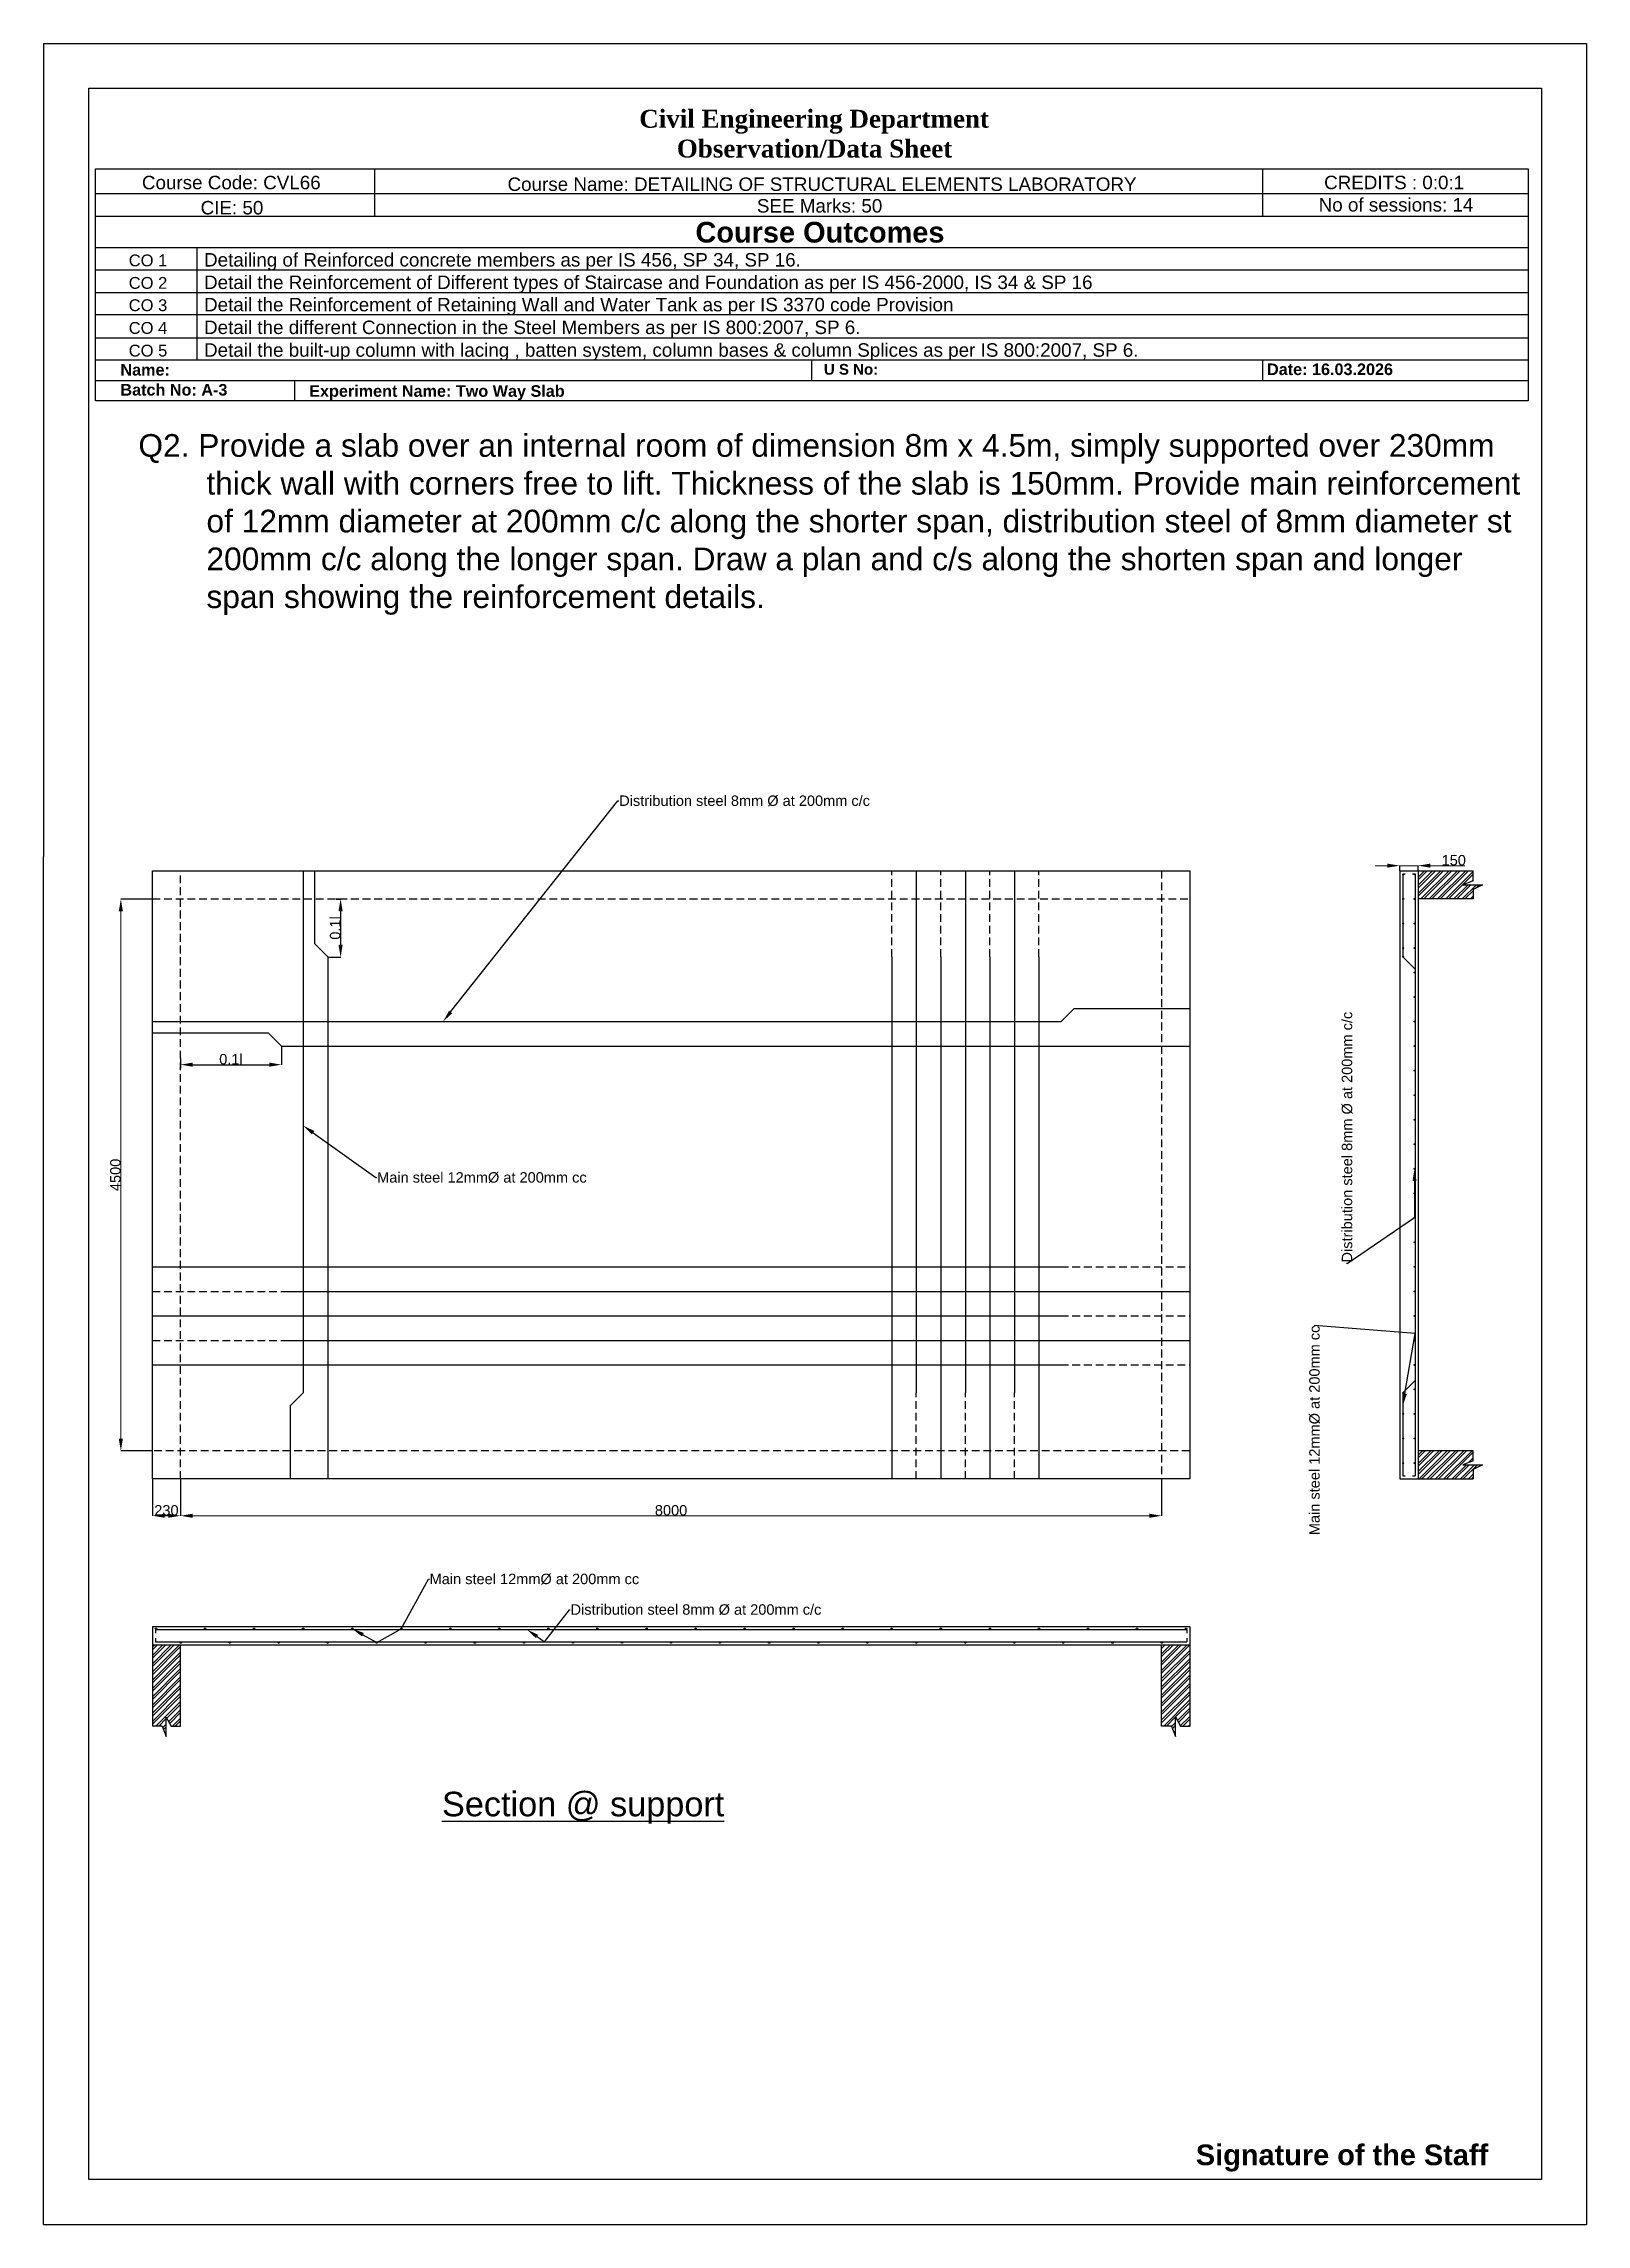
# Model space of a CAD drawing. Header units: millimetres. Extents: x 63881 to 155601, y 40204 to 62481.
# Drawn here: x 85448 to 98029, y 41405 to 59191 of the extents above; entities that cross this region are included whole.
import ezdxf
from ezdxf import colors
from ezdxf.entities.mleader import LeaderData, LeaderLine
from ezdxf.math import Vec2, Vec3

# ---------------------------------------------------------------- set-up
doc = ezdxf.new("R2010")
doc.units = ezdxf.units.MM
doc.linetypes.add('HIDDENX2', pattern=[19.05, 12.7, -6.35])
doc.styles.get("Standard").update_dxf_attribs({"font": 'arial.ttf'})
doc.dimstyles.new('ISO-25', dxfattribs={"dimtxt": 2.5, "dimasz": 2.5, "dimexe": 1.25, "dimexo": 0.625, "dimtad": 1, "dimtxsty": 'Standard', "dimcen": 2.5, "dimadec": 0, "dimazin": 0, "dimtfac": 1, "dimtmove": 0, "dimatfit": 3, "dimfxl": 1, "dimarcsym": 0})

msp = doc.modelspace()

# ---------------------------------------------------------------- texts
at = {"attachment_point": 1}
for s, width, gutter_width, heights, insert, char_height in [('\\pxqc;{\\fBookman Old Style|b0|i0|c0|p18;\\H1.16667x;         \\fBookman Old Style|b1|i0|c0|p18;\\H1.14285x;       Civil Engineering Department\\P               Observation/Data Sheet}', 5556.17381, 547.034, [0], (88543.757, 58650.637), 109.406748), ('Course Code: CVL66', 5139.88658, 548.913, [0], (86250.141, 58112.405), 109.78265), ('Course Name: DETAILING OF STRUCTURAL ELEMENTS LABORATORY', 5139.88658, 548.913, [0], (89231.557, 58098.945), 109.78265), ('CREDITS : 0:0:1', 5139.88658, 548.913, [0], (95890.752, 58113.106), 109.78265), ('CIE: 50', 5139.88658, 548.913, [0], (86728.665, 57907.241), 109.7826), ('SEE Marks: 50', 5139.88658, 548.913, [0], (91265.092, 57922.548), 109.78265), ('No of sessions: 14', 5139.88658, 548.913, [0], (95846.369, 57930.843), 109.78265), ('{\\fArial|b1|i0|c0|p34;Course Outcomes}', 5139.88658, 548.913, [0], (90764.232, 57736.803), 168.75674), ('CO 1', 4516.47917, 482.337, [0], (86142.391, 57470.673), 96.4673), ('Detailing of Reinforced concrete members as per IS 456, SP 34, SP 16.', 5139.88658, 548.913, [0], (86756.618, 57482.359), 109.78265), ('CO 2', 4516.47917, 482.337, [0], (86142.391, 57287.227), 96.4673), ('Detail the Reinforcement of Different types of Staircase and Foundation as per IS 456-2000, IS 34 & SP 16', 8881.60711, 548.913, [0], (86756.618, 57298.914), 109.782646), ('CO 3', 4516.47917, 482.337, [0], (86142.391, 57105.277), 96.4673), ('Detail the Reinforcement of Retaining Wall and Water Tank as per IS 3370 code Provision', 7740.94406, 548.913, [0], (86756.618, 57116.963), 109.78265), ('CO 4', 4516.47917, 482.337, [0], (86142.391, 56920.041), 96.4673), ('Detail the different Connection in the Steel Members as per IS 800:2007, SP 6.', 6764.46735, 548.913, [0], (86756.618, 56931.728), 109.78265), ('Detail the built-up column with lacing , batten system, column bases & column Splices as per IS 800:2007, SP 6.', 9114.92457, 548.913, [0], (86756.618, 56746.606), 109.782646), ('{\\fArial|b1|i0|c0|p34;Name: }', 5139.88658, 548.913, [0], (86074.543, 56577.714), 94.50377), ('CO 5', 4516.47917, 482.337, [0], (86142.391, 56734.92), 96.4673), ('{\\fArial|b1|i0|c0|p34;U S No: }', 5139.88658, 548.913, [0], (91811.467, 56578.07), 87.7535), ('{\\fArial|b1|i0|c0|p34;Date: 16.03.2026}', 5139.88658, 548.913, [0], (95425.15, 56581.843), 94.50377), ('{\\fArial|b1|i0|c0|p34;Batch No: A-3}', 5139.88658, 548.913, [0], (86074.543, 56414.696), 94.50377), ('{\\fArial|b1|i0|c0|p34;Experiment Name: Two Way Slab}', 5139.88658, 548.913, [0], (87614.269, 56404.508), 94.50377), ('\\pxi-3,l4,t4;Q2. Provide a slab over an internal room of dimension 8m x 4.5m, simply supported over 230mm thick wall with corners free to lift. Thickness of the slab is 150mm. Provide main reinforcement of 12mm diameter at 200mm c/c along the shorter span, distribution steel of 8mm diameter st 200mm c/c along the longer span. Draw a plan and c/s along the shorten span and longer span showing the reinforcement details.', 11570.27244, 529.274, [1522.971], (86036.16, 56005.797), 185), ('{\\LSection @ support}', 4189.60473, 12.5, [0], (88696.963, 44933.04), 200), ('{\\fArial|b1|i0|c0|p34;Signature of the Staff}', 5139.88658, 548.913, [0], (94845.045, 42056.288), 168.75674)]:
    msp.add_mtext_dynamic_manual_height_columns(s, width=width, gutter_width=gutter_width, heights=heights, dxfattribs=dict(at, insert=insert, char_height=char_height))

# ---------------------------------------------------------------- blocks, each defined once
blk = doc.blocks.new('*D17')
at = {"color": 0, "lineweight": -2, "transparency": 16777216}
for p, q in [((86335, 47484), (86335, 47183)), ((86565, 47484), (86565, 47183))]:
    blk.add_line(p, q, dxfattribs=at)
at = {"color": 0, "lineweight": 13, "transparency": 16777216}
blk.add_line((86435, 47184), (86465, 47184), dxfattribs=at)
at = {"color": 0, "transparency": 16777216}
for points in [[(86435, 47201), (86435, 47168), (86335, 47184)], [(86465, 47201), (86465, 47168), (86565, 47184)]]:
    blk.add_solid(points, dxfattribs=at)
at = {"layer": 'Defpoints', "color": 0, "transparency": 16777216}
for p in [(86335, 47484), (86565, 47484), (86565, 47184)]:
    blk.add_point(p, dxfattribs=at)
at = {"color": 0, "transparency": 16777216, "insert": (86450, 47228), "char_height": 85, "attachment_point": 5}
blk.add_mtext('230', dxfattribs=at)
blk = doc.blocks.new('*D18')
at = {"color": 0, "lineweight": -2, "transparency": 16777216}
for p, q in [((86565, 47484), (86565, 47183)), ((94565, 47484), (94565, 47183))]:
    blk.add_line(p, q, dxfattribs=at)
at = {"color": 0, "lineweight": 13, "transparency": 16777216}
blk.add_line((86665, 47184), (94465, 47184), dxfattribs=at)
at = {"color": 0, "transparency": 16777216}
for points in [[(86665, 47201), (86665, 47167), (86565, 47184)], [(94465, 47201), (94465, 47167), (94565, 47184)]]:
    blk.add_solid(points, dxfattribs=at)
at = {"layer": 'Defpoints', "color": 0, "transparency": 16777216}
for p in [(86565, 47484), (94565, 47484), (94565, 47184)]:
    blk.add_point(p, dxfattribs=at)
at = {"color": 0, "transparency": 16777216, "insert": (90565, 47228), "char_height": 85, "attachment_point": 5}
blk.add_mtext('8000', dxfattribs=at)
blk = doc.blocks.new('*D19')
at = {"color": 0, "lineweight": -2, "transparency": 16777216}
for p, q in [((86334, 52214), (86077, 52214)), ((86334, 47714), (86077, 47714))]:
    blk.add_line(p, q, dxfattribs=at)
at = {"color": 0, "lineweight": 13, "transparency": 16777216}
blk.add_line((86078, 52114), (86078, 47814), dxfattribs=at)
at = {"color": 0, "transparency": 16777216}
for points in [[(86061, 52114), (86095, 52114), (86078, 52214)], [(86061, 47814), (86095, 47814), (86078, 47714)]]:
    blk.add_solid(points, dxfattribs=at)
at = {"layer": 'Defpoints', "color": 0, "transparency": 16777216}
for p in [(86335, 52214), (86078, 47714), (86335, 47714)]:
    blk.add_point(p, dxfattribs=at)
at = {"color": 0, "transparency": 16777216, "insert": (86034, 49964), "char_height": 85, "attachment_point": 5, "rotation": 90}
blk.add_mtext('4500', dxfattribs=at)
blk = doc.blocks.new('*D20')
at = {"color": 0, "lineweight": 13, "transparency": 16777216}
for p, q in [((96407, 52486), (96307, 52486)), ((96507, 52486), (96657, 52486)), ((96757, 52486), (97038, 52486))]:
    blk.add_line(p, q, dxfattribs=at)
at = {"color": 0, "lineweight": -2, "transparency": 16777216}
for p, q in [((96507, 52445), (96507, 52488)), ((96657, 52445), (96657, 52488))]:
    blk.add_line(p, q, dxfattribs=at)
at = {"color": 0, "transparency": 16777216}
for points in [[(96407, 52503), (96407, 52470), (96507, 52486)], [(96757, 52503), (96757, 52470), (96657, 52486)]]:
    blk.add_solid(points, dxfattribs=at)
at = {"layer": 'Defpoints', "color": 0, "transparency": 16777216}
for p in [(96657, 52486), (96507, 52444), (96657, 52444)]:
    blk.add_point(p, dxfattribs=at)
at = {"color": 0, "transparency": 16777216, "insert": (96948, 52530), "char_height": 85, "attachment_point": 5}
blk.add_mtext('150', dxfattribs=at)
blk = doc.blocks.new('*D21')
at = {"color": 0, "lineweight": -2, "transparency": 16777216}
for p, q in [((86565, 50874), (86565, 50862)), ((87388, 51014), (87388, 50862)), ((86665, 50863), (87288, 50863))]:
    blk.add_line(p, q, dxfattribs=at)
at = {"color": 0, "transparency": 16777216}
for points in [[(86665, 50880), (86665, 50846), (86565, 50863)], [(87288, 50880), (87288, 50846), (87388, 50863)]]:
    blk.add_solid(points, dxfattribs=at)
at = {"layer": 'Defpoints', "color": 0, "transparency": 16777216}
for p in [(86565, 50875), (87388, 51014), (87388, 50863)]:
    blk.add_point(p, dxfattribs=at)
at = {"color": 0, "transparency": 16777216, "insert": (86976, 50907), "char_height": 85, "attachment_point": 5}
blk.add_mtext('0.1l', dxfattribs=at)
blk = doc.blocks.new('*D22')
at = {"color": 0, "lineweight": -2, "transparency": 16777216}
for p, q in [((87835, 52214), (87871, 52214)), ((87870, 52114), (87870, 51841)), ((87766, 51741), (87871, 51741))]:
    blk.add_line(p, q, dxfattribs=at)
at = {"color": 0, "transparency": 16777216}
for points in [[(87853, 52114), (87887, 52114), (87870, 52214)], [(87853, 51841), (87887, 51841), (87870, 51741)]]:
    blk.add_solid(points, dxfattribs=at)
at = {"layer": 'Defpoints', "color": 0, "transparency": 16777216}
for p in [(87834, 52214), (87765, 51741), (87870, 51741)]:
    blk.add_point(p, dxfattribs=at)
at = {"color": 0, "transparency": 16777216, "insert": (87826, 51978), "char_height": 85, "attachment_point": 5, "rotation": 90}
blk.add_mtext('0.1l', dxfattribs=at)

# ---------------------------------------------------------------- dimensions: what is measured, and where the dimension line sits
for base, p1, p2, picture, middle in [((96657.218, 52486.445), (96507.218, 52444.337), (96657.218, 52444.337), '*D20', (96947.597, 52530.469)), ((86564.998, 47184.417), (86334.998, 47484.337), (86564.998, 47484.337), '*D17', (86449.998, 47228.47)), ((94564.998, 47184.001), (86564.998, 47484.337), (94564.998, 47484.337), '*D18', (90564.998, 47228.024))]:
    dim = msp.add_linear_dim(base=base, p1=p1, p2=p2, dimstyle='ISO-25', override={"dimtxt": 85, "dimasz": 100, "dimlwd": 13})
    dim.commit()
    dim.dimension.update_dxf_attribs({"geometry": picture, "text_midpoint": middle})
dim = msp.add_linear_dim(base=(86078.007, 47714.337), p1=(86334.998, 52214.337), p2=(86334.998, 47714.337), angle=90, dimstyle='ISO-25', override={"dimtxt": 85, "dimasz": 100, "dimlwd": 13})
dim.commit()
dim.dimension.update_dxf_attribs({"geometry": '*D19', "text_midpoint": (86033.983, 49964.337)})
dim = msp.add_linear_dim(base=(87869.976, 51741.337), p1=(87834.247, 52214.337), p2=(87764.998, 51741.337), angle=90, text='0.1l', dimstyle='ISO-25', override={"dimtxt": 85, "dimasz": 100})
dim.commit()
dim.dimension.update_dxf_attribs({"geometry": '*D22', "text_midpoint": (87825.953, 51977.837)})
dim = msp.add_linear_dim(base=(87387.998, 50863.154), p1=(86564.998, 50874.672), p2=(87387.998, 51014.337), text='0.1l', dimstyle='ISO-25', override={"dimtxt": 85, "dimasz": 100})
dim.commit()
dim.dimension.update_dxf_attribs({"geometry": '*D21', "text_midpoint": (86976.498, 50907.178)})

# ---------------------------------------------------------------- hatches: boundary and pattern name
h = msp.add_hatch()
h.set_pattern_fill('ANSI32', color=256, scale=5)
h.set_pattern_definition([(45, (45714.653, 11553.454), (-33.67596, 33.67596), []), (45, (45737.103, 11553.454), (-33.67596, 33.67596), [])])
h.paths.add_polyline_path([(86564.998, 46131.535), (86334.998, 46131.535), (86334.998, 45468.234), (86415.908, 45468.234), (86448.582, 45382.572), (86448.849, 45542.399), (86488.769, 45468.234), (86564.998, 45468.234)])
h.paths.add_polyline_path([(94794.998, 46131.535), (94564.998, 46131.535), (94564.998, 45469.012), (94645.908, 45469.012), (94678.582, 45383.35), (94678.849, 45543.177), (94718.769, 45469.012), (94794.998, 45469.012)])
h.paths.add_polyline_path([(97181.382, 52330.487), (97021.556, 52330.753), (97107.218, 52363.427), (97107.218, 52444.337), (96657.218, 52444.337), (96657.218, 52214.337), (97107.218, 52214.337), (97107.218, 52290.567)])
h.paths.add_polyline_path([(97181.382, 47600.487), (97021.556, 47600.753), (97107.218, 47633.427), (97107.218, 47714.337), (96657.218, 47714.337), (96657.218, 47484.337), (97107.218, 47484.337), (97107.218, 47560.567)])

# ---------------------------------------------------------------- linework, layer by layer
for p, q in [((85448.295, 59190.544), (98029.492, 59190.544)), ((85448.295, 59190.544), (85448.295, 52561.13)), ((98029.492, 59190.544), (98029.492, 41404.819)), ((88146.436, 58169.322), (88146.436, 57779.674)), ((95389.032, 58169.322), (95389.032, 57779.674)), ((85870.702, 57967.042), (97554.762, 57967.042)), ((97554.762, 57779.674), (85870.702, 57779.674)), ((85870.702, 57528.139), (97554.762, 57528.139)), ((86696.646, 57528.139), (86696.646, 57341.748)), ((97554.762, 57341.748), (85870.702, 57341.748)), ((86696.646, 57341.748), (86696.646, 57161.248)), ((85870.702, 57161.248), (97554.762, 57161.248)), ((86696.646, 57161.248), (86696.646, 56977.847)), ((97554.762, 56977.847), (85870.702, 56977.847)), ((86696.646, 56977.847), (86696.646, 56790.777)), ((85870.702, 56790.777), (97554.762, 56790.777)), ((86696.646, 56790.777), (86696.646, 56607.605)), ((97554.762, 56607.605), (85870.702, 56607.605)), ((91711.808, 56444.059), (91711.808, 56607.605)), ((95392.083, 56444.059), (95392.083, 56607.605)), ((85870.702, 56444.059), (97554.762, 56444.059)), ((87497.648, 56277.387), (87497.648, 56444.059)), ((85448.295, 41404.819), (85448.295, 52561.13)), ((86334.998, 52444.337), (94794.998, 52444.337)), ((86334.998, 47484.337), (86334.998, 52444.337)), ((87564.998, 52444.337), (87564.998, 48187.337)), ((87658.932, 51847.403), (87658.932, 52444.337)), ((92564.998, 52444.337), (92564.998, 48187.337)), ((92964.998, 52444.337), (92964.998, 48187.337)), ((93364.998, 52444.337), (93364.998, 48187.337)), ((94794.998, 52444.337), (94794.998, 47484.337)), ((96507.218, 52444.337), (96507.218, 47484.337)), ((96507.218, 52444.337), (97107.218, 52444.337)), ((96532.218, 52419.337), (96532.218, 51741.337)), ((96532.218, 52419.337), (96552.218, 52419.337)), ((96612.218, 52419.337), (96632.218, 52419.337)), ((96632.218, 52419.337), (96632.218, 47509.337)), ((96657.218, 52444.337), (96657.218, 47484.337)), ((97107.218, 52363.427), (97107.218, 52444.337)), ((97107.218, 52290.567), (97107.218, 52214.337)), ((87834.247, 52214.337), (87883.14, 52214.337)), ((97107.218, 52214.337), (96657.218, 52214.337)), ((87764.998, 51741.337), (87658.932, 51847.403)), ((87764.998, 51741.337), (87764.998, 47484.337)), ((92364.998, 51741.337), (92364.998, 47484.337)), ((92764.998, 51741.337), (92764.998, 47484.337)), ((93164.998, 51741.337), (93164.998, 47484.337)), ((93564.998, 51741.337), (93564.998, 47484.337)), ((96632.218, 51641.337), (96532.218, 51741.337)), ((93745.558, 51214.337), (93851.624, 51320.403)), ((93851.624, 51320.403), (94794.998, 51320.403)), ((86334.998, 51214.337), (93745.558, 51214.337)), ((87281.932, 51120.403), (86334.998, 51120.403)), ((87387.998, 51014.337), (87281.932, 51120.403)), ((86564.998, 50913.833), (86564.998, 50835.511)), ((87387.998, 51014.337), (94794.998, 51014.337)), ((86334.998, 49214.337), (93741.998, 49214.337)), ((87387.998, 49014.337), (94794.998, 49014.337)), ((86334.998, 48814.337), (93741.998, 48814.337)), ((87387.998, 48614.337), (94794.998, 48614.337)), ((86334.998, 48414.337), (93741.998, 48414.337)), ((96532.218, 48187.337), (96632.218, 48287.337)), ((87564.998, 48187.337), (87458.932, 48081.271)), ((87458.932, 48081.271), (87458.932, 47484.337)), ((96532.218, 48187.337), (96532.218, 47509.337)), ((97107.218, 47714.337), (96657.218, 47714.337)), ((97107.218, 47633.427), (97107.218, 47714.337)), ((96532.218, 47509.337), (96552.218, 47509.337)), ((96612.218, 47509.337), (96632.218, 47509.337)), ((97107.218, 47560.567), (97107.218, 47484.337)), ((94794.998, 47484.337), (86334.998, 47484.337)), ((96507.218, 47484.337), (97107.218, 47484.337)), ((86334.998, 46281.535), (94794.998, 46281.535)), ((86334.998, 46281.535), (86334.998, 45469.012)), ((86359.998, 46256.535), (86564.998, 46256.535)), ((86359.998, 46256.535), (86359.998, 46226.535)), ((86564.998, 46256.535), (86964.998, 46256.535)), ((86964.998, 46256.535), (94769.998, 46256.535)), ((94769.998, 46256.535), (94769.998, 46226.535)), ((94794.998, 46281.535), (94794.998, 45469.012)), ((86334.998, 46131.535), (94794.998, 46131.535)), ((86359.998, 46186.535), (86359.998, 46156.535)), ((86359.998, 46156.535), (94769.998, 46156.535)), ((86564.998, 45469.012), (86564.998, 46131.535)), ((94564.998, 45469.012), (94564.998, 46131.535)), ((94769.998, 46186.535), (94769.998, 46156.535)), ((86415.908, 45468.234), (86334.998, 45468.234)), ((86488.769, 45468.234), (86564.998, 45468.234)), ((94645.908, 45469.012), (94564.998, 45469.012)), ((94718.769, 45469.012), (94794.998, 45469.012)), ((85448.295, 41404.819), (93340.003, 41404.819)), ((93340.003, 41404.819), (98029.492, 41404.819))]:
    msp.add_line(p, q)
at = {"linetype": 'HIDDENX2', "ltscale": 5}
for p, q in [((86564.998, 47484.337), (86564.998, 52444.337)), ((92364.998, 51741.337), (92364.998, 52444.337)), ((92764.998, 51741.337), (92764.998, 52444.337)), ((93164.998, 51741.337), (93164.998, 52444.337)), ((93564.998, 51741.337), (93564.998, 52444.337)), ((94564.998, 52444.337), (94564.998, 47484.337)), ((86334.998, 52214.337), (94794.998, 52214.337)), ((93741.998, 49214.337), (94794.998, 49214.337)), ((86334.998, 49014.337), (87387.998, 49014.337)), ((93741.998, 48814.337), (94794.998, 48814.337)), ((86334.998, 48614.337), (87387.998, 48614.337)), ((93741.998, 48414.337), (94794.998, 48414.337)), ((92564.998, 47484.337), (92564.998, 48187.337)), ((92964.998, 47484.337), (92964.998, 48187.337)), ((93364.998, 47484.337), (93364.998, 48187.337)), ((94794.998, 47714.337), (86334.998, 47714.337))]:
    msp.add_line(p, q, dxfattribs=at)
for points in [[(85816.651, 58826.85), (97663.358, 58826.85), (97663.358, 41771.043), (85816.651, 41771.043)], [(85870.702, 58169.322), (97554.762, 58169.322), (97554.762, 56277.387), (85870.702, 56277.387)]]:
    msp.add_lwpolyline(points, close=True)
for points in [[(97107.218, 52363.427), (97021.556, 52330.753), (97181.382, 52330.487), (97107.218, 52290.567)], [(97107.218, 47633.427), (97021.556, 47600.753), (97181.382, 47600.487), (97107.218, 47560.567)], [(86415.908, 45468.234), (86448.582, 45382.572), (86448.849, 45542.399), (86488.769, 45468.234)], [(94645.908, 45469.012), (94678.582, 45383.35), (94678.849, 45543.177), (94718.769, 45469.012)]]:
    msp.add_lwpolyline(points)
for centre, radius in [((96536.218, 52414.337), 4), ((96628.218, 52414.337), 4), ((96628.218, 52414.337), 4), ((96536.218, 52214.337), 4), ((96628.218, 52214.337), 4), ((96536.218, 52014.337), 4), ((96628.218, 52014.337), 4), ((96536.218, 51814.337), 4), ((96628.218, 51814.337), 4), ((96536.218, 51743.03), 4), ((96628.218, 51614.337), 4), ((96628.218, 51414.337), 4), ((96628.218, 51214.337), 4), ((96628.218, 51014.337), 4), ((96628.218, 50814.337), 4), ((96628.218, 50614.337), 4), ((96628.218, 50414.337), 4), ((96628.218, 50214.337), 4), ((96628.218, 50014.337), 4), ((96628.218, 49814.337), 4), ((96628.218, 49614.337), 4), ((96628.218, 49414.337), 4), ((96628.218, 49214.337), 4), ((96628.218, 49014.337), 4), ((96628.218, 48814.337), 4), ((96628.218, 48614.337), 4), ((96628.218, 48414.337), 4), ((96628.218, 48214.337), 4), ((96536.218, 48185.644), 4), ((96536.218, 48014.337), 4), ((96628.218, 48014.337), 4), ((96536.218, 47814.337), 4), ((96628.218, 47814.337), 4), ((96536.218, 47614.337), 4), ((96628.218, 47614.337), 4), ((86364.998, 46262.535), 6), ((86764.998, 46262.535), 6), ((87164.998, 46262.535), 6), ((87564.998, 46262.535), 6), ((87964.998, 46262.535), 6), ((88364.998, 46262.535), 6), ((88764.998, 46262.535), 6), ((89164.998, 46262.535), 6), ((89564.998, 46262.535), 6), ((89964.998, 46262.535), 6), ((90364.998, 46262.535), 6), ((90764.998, 46262.535), 6), ((91164.998, 46262.535), 6), ((91564.998, 46262.535), 6), ((91964.998, 46262.535), 6), ((92364.998, 46262.535), 6), ((92764.998, 46262.535), 6), ((93164.998, 46262.535), 6), ((93564.998, 46262.535), 6), ((93964.998, 46262.535), 6), ((94364.998, 46262.535), 6), ((94764.998, 46262.535), 6), ((86564.998, 46150.535), 6), ((86964.998, 46150.535), 6), ((87364.998, 46150.535), 6), ((87764.998, 46150.535), 6), ((88164.998, 46150.535), 6), ((88564.998, 46150.535), 6), ((88964.998, 46150.535), 6), ((89364.998, 46150.535), 6), ((89764.998, 46150.535), 6), ((90164.998, 46150.535), 6), ((90564.998, 46150.535), 6), ((90964.998, 46150.535), 6), ((91364.998, 46150.535), 6), ((91764.998, 46150.535), 6), ((92164.998, 46150.535), 6), ((92564.998, 46150.535), 6), ((92964.998, 46150.535), 6), ((93364.998, 46150.535), 6), ((93764.998, 46150.535), 6), ((94164.998, 46150.535), 6), ((94564.998, 46150.535), 6)]:
    msp.add_circle(centre, radius)

msp.set_redraw_order([(e.dxf.handle, doc.entitydb.next_handle()) for e in msp.query("TEXT MTEXT ATTDEF DIMENSION ARC_DIMENSION")])  # texts and dimensions are drawn at this point

# ---------------------------------------------------------------- leaders
ml = msp.add_multileader_mtext('Standard')
ml.set_content('Distribution steel 8mm %%C at 200mm c/c', color=256)
ml.set_leader_properties()
ml.build(insert=Vec2(0, 0))
ml.multileader.update_dxf_attribs({"arrow_head_size": 100})
ctx = ml.context
ctx.base_point, ctx.char_height, ctx.arrow_head_size, ctx.plane_origin = Vec3(90140.1, 53014.335), 85, 100, Vec3(88705.562, 51214.337)
notes = []
notes.append((ctx, [(0, (1, 1, 0), (90132.1, 53014.335), (1, 0), 8, [(0, [(88705.562, 51214.337)], 0, [])])]))
ctx.mtext.insert, ctx.mtext.flow_direction = Vec3(90142.1, 53058.546), 5
ml = msp.add_multileader_mtext('Standard')
ml.set_content('{\\C256;Distribution steel 8mm %%C at 200mm c/c}', color=256)
ml.set_leader_properties()
ml.build(insert=Vec2(0, 0))
ml.multileader.update_dxf_attribs({"arrow_head_size": 100})
ctx = ml.context
ctx.base_point, ctx.char_height, ctx.arrow_head_size, ctx.plane_origin, ctx.plane_x_axis, ctx.plane_y_axis = Vec3(96078.958, 49247.297), 85, 100, Vec3(96628.218, 50014.337), Vec3(0, 1), Vec3(-1, 0)
notes.append((ctx, [(1, (1, 1, 0), (96078.958, 49239.297), (0, 1), 8, [(2, [(96628.218, 50014.337), (96628.218, 49814.337), (96628.218, 49614.337)], 0, [])])]))
ctx.mtext.insert, ctx.mtext.text_direction, ctx.mtext.rotation, ctx.mtext.flow_direction = Vec3(96034.748, 49249.297), Vec3(0, 1), 1.570796327, 5
ml = msp.add_multileader_mtext('Standard')
ml.set_content('Main steel 12mm%%C at 200mm cc', color=256)
ml.set_leader_properties()
ml.build(insert=Vec2(0, 0))
ml.multileader.update_dxf_attribs({"arrow_head_size": 100})
ctx = ml.context
ctx.base_point, ctx.char_height, ctx.arrow_head_size, ctx.plane_origin = Vec3(88165.942, 49942.128), 85, 100, Vec3(87564.998, 50366.583)
notes.append((ctx, [(0, (1, 1, 0), (88157.942, 49942.128), (1, 0), 8, [(0, [(87564.998, 50366.583)], 0, [])])]))
ctx.mtext.insert, ctx.mtext.flow_direction = Vec3(88167.942, 49986.338), 5
ml = msp.add_multileader_mtext('Standard')
ml.set_content('{\\C256;Main steel 12mm%%C at 200mm cc}', color=256)
ml.set_leader_properties()
ml.build(insert=Vec2(0, 0))
ml.multileader.update_dxf_attribs({"arrow_head_size": 100})
ctx = ml.context
ctx.base_point, ctx.char_height, ctx.arrow_head_size, ctx.plane_origin, ctx.plane_x_axis, ctx.plane_y_axis = Vec3(95813.654, 47023.831), 85, 100, Vec3(96532.218, 48081.533), Vec3(0, 1), Vec3(-1, 0)
notes.append((ctx, [(0, (1, 1, 0), (95813.654, 48735.077), (0, -1), 8, [(1, [(96532.218, 48081.533), (96632.218, 48670.513)], 0, [])])]))
ctx.mtext.insert, ctx.mtext.text_direction, ctx.mtext.rotation, ctx.mtext.flow_direction = Vec3(95769.444, 47025.831), Vec3(0, 1), 1.570796327, 5
ml = msp.add_multileader_mtext('Standard')
ml.set_content('{\\C256;Main steel 12mm%%C at 200mm cc}', color=256)
ml.set_leader_properties()
ml.build(insert=Vec2(0, 0))
ml.multileader.update_dxf_attribs({"arrow_head_size": 100})
ctx = ml.context
ctx.base_point, ctx.char_height, ctx.arrow_head_size, ctx.plane_origin = Vec3(88594.062, 46667.197), 85, 100, Vec3(87964.998, 46262.535)
notes.append((ctx, [(0, (1, 1, 0), (88586.062, 46667.197), (1, 0), 8, [(2, [(87964.998, 46262.535), (88164.998, 46150.535), (88364.998, 46262.535)], 0, [])])]))
ctx.mtext.insert, ctx.mtext.flow_direction = Vec3(88596.062, 46711.408), 5
ml = msp.add_multileader_mtext('Standard')
ml.set_content('{\\C256;Distribution steel 8mm %%C at 200mm c/c}', color=256)
ml.set_leader_properties()
ml.build(insert=Vec2(0, 0))
ml.multileader.update_dxf_attribs({"arrow_head_size": 100})
ctx = ml.context
ctx.base_point, ctx.char_height, ctx.arrow_head_size, ctx.plane_origin = Vec3(89743.547, 46417.826), 85, 100, Vec3(89389.823, 46256.535)
notes.append((ctx, [(0, (1, 1, 0), (89735.547, 46417.826), (1, 0), 8, [(1, [(89389.823, 46256.535), (89533.942, 46156.535)], 0, [])])]))
ctx.mtext.insert, ctx.mtext.flow_direction = Vec3(89745.547, 46462.036), 5
for ctx, leaders in notes:
    for number, flags, end, landing, length, lines in leaders:
        leader = LeaderData()
        leader.index, (leader.has_last_leader_line, leader.has_dogleg_vector, leader.attachment_direction) = number, flags
        leader.last_leader_point, leader.dogleg_vector, leader.dogleg_length = Vec3(end), Vec3(landing), length
        for number, points, colour, breaks in lines:
            line = LeaderLine()
            line.index, line.vertices, line.color, line.breaks = number, Vec3.list(points), colors.encode_raw_color(colour), breaks
            leader.lines.append(line)
        ctx.leaders.append(leader)

doc.saveas('drawing.dxf')
